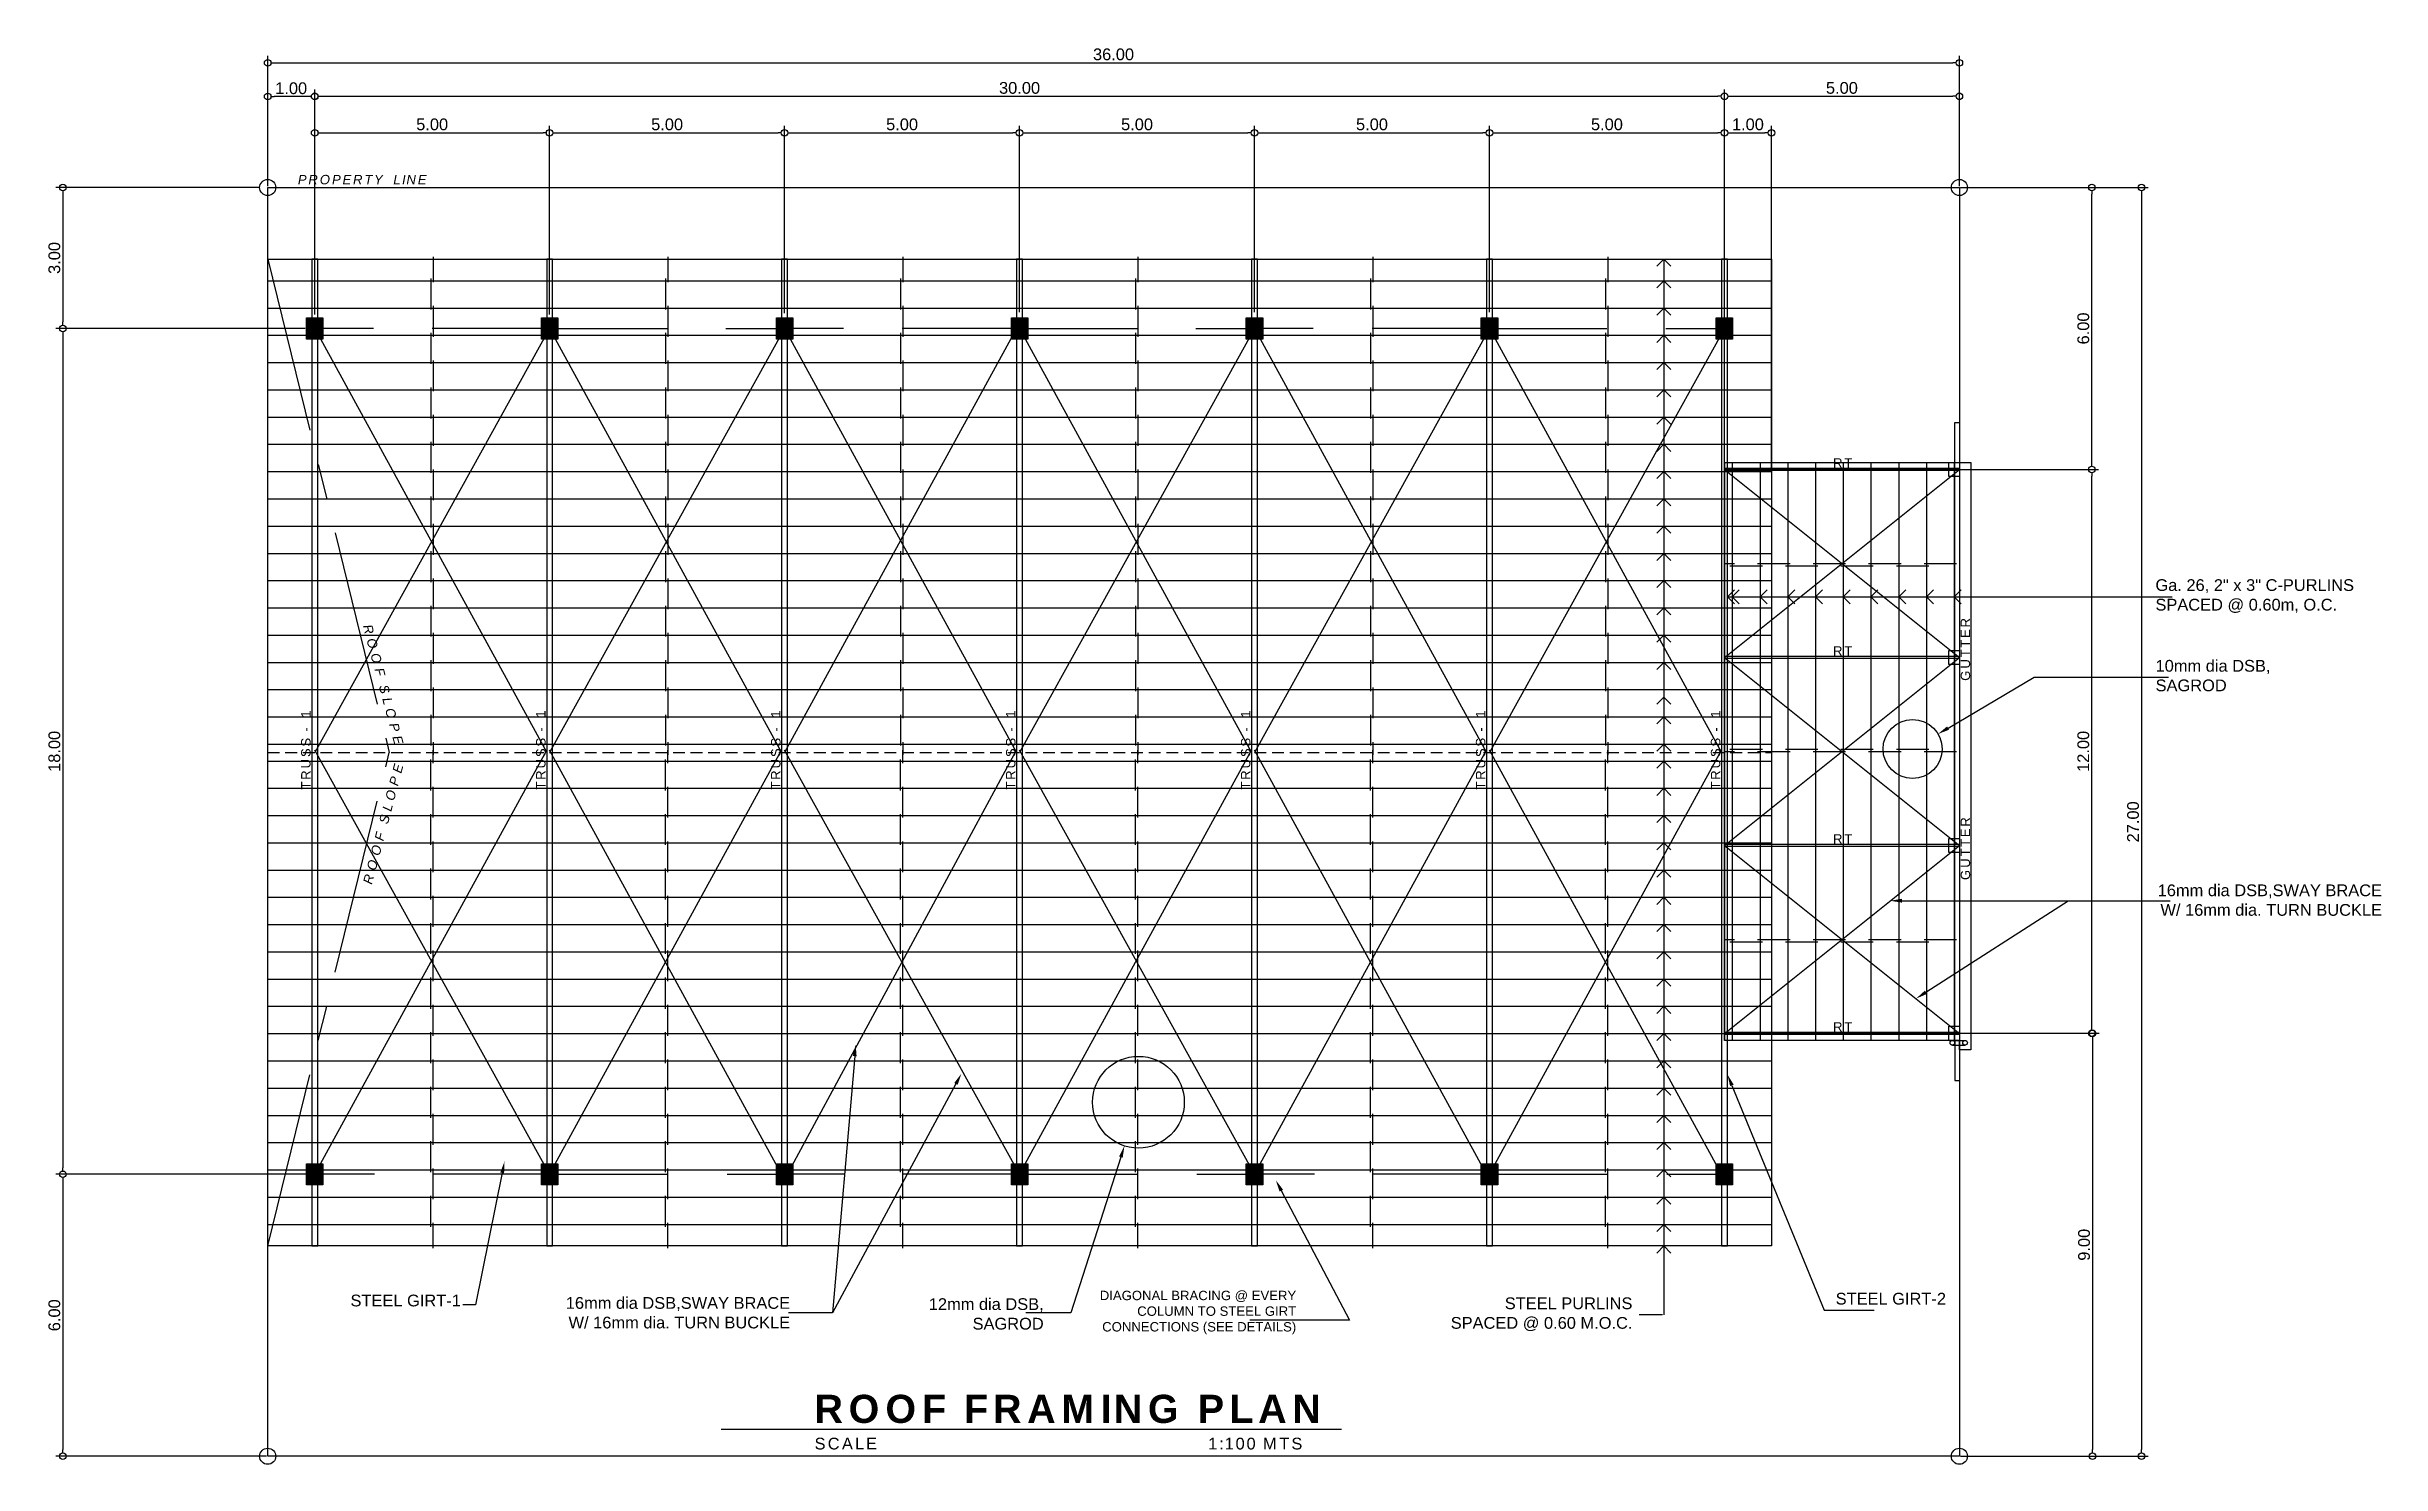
# Model space of a CAD drawing. Header units: inches. Extents: x -1369 to 1198, y -366 to 1398.
# Drawn here: x -35.86 to 13.83, y 135.4 to 165.57 of the extents above; entities that cross this region are included whole.
import ezdxf
from ezdxf import colors
from ezdxf.entities.mleader import LeaderData, LeaderLine
from ezdxf.math import Vec2, Vec3

# ---------------------------------------------------------------- set-up
doc = ezdxf.new("R2010")
doc.units = ezdxf.units.IN
doc.header["$MEASUREMENT"] = 0
doc.linetypes.add('CENTER', pattern=[2, 1.25, -0.25, 0.25, -0.25])
doc.linetypes.add('HIDDEN', pattern=[0.375, 0.25, -0.125])
for name, color, linetype in [('cent', 3, 'Continuous'), ('COLM2', 7, 'Continuous'), ('dim', 8, 'Continuous'), ('LABEL 2', 251, 'Continuous'), ('rf', 1, 'HIDDEN'), ('txt', 7, 'Continuous')]:
    doc.layers.add(name, color=color, linetype=linetype)
doc.styles.get("Standard").update_dxf_attribs({"font": 'arial.ttf'})
doc.dimstyles.get("Standard").update_dxf_attribs({"dimtxt": 0.25, "dimasz": 0.14, "dimexe": 0.145, "dimexo": 0.025, "dimgap": 0.05, "dimtad": 1, "dimzin": 0, "dimdsep": 46, "dimtxsty": 'Standard', "dimblk": 'DOTBLANK', "dimcen": 0.09, "dimclrd": 256, "dimclre": 256, "dimaunit": 1, "dimadec": 5, "dimazin": 0, "dimtfac": 1, "dimtix": 1, "dimtofl": 0, "dimtmove": 0, "dimatfit": 3, "dimfxl": 0, "dimtolj": 1, "dimtzin": 0, "dimlwd": -1, "dimlwe": -1, "dimarcsym": 0})

msp = doc.modelspace()

# ---------------------------------------------------------------- texts
at = {"char_height": 0.25}
for s, insert, width, attachment_point in [('\\pxql;Ga. 26, 2" x 3" C-PURLINS\\PSPACED @ 0.60m, O.C.', (14.0662, 154.2368), 5.046709, 3), ('STEEL GIRT-1', (-27.0427, 139.012), 5.046709, 3), ('STEEL PURLINS \\PSPACED @ 0.60 M.O.C.', (-2.1105, 138.9526), 5.046709, 3), ('STEEL GIRT-2', (4.5625, 139.0513), 2.524256, 3), ('{\\T1.2;SCALE}', (-19.5144, 135.9671), 2.789052, 1), ('{\\T1.2;1:100 MTS}', (-11.1385, 135.9671), 4.208436, 1)]:
    msp.add_mtext(s, dxfattribs=dict(at, insert=insert, width=width, attachment_point=attachment_point))
for s, width, gutter_width, insert, char_height, attachment_point in [('\\pxql;10mm dia DSB,\\PSAGROD', 5.046709, 12.5, (14.0693, 152.5191), 0.25, 3), ('\\pxqr;16mm dia DSB,SWAY BRACE W/ 16mm dia. TURN BUCKLE', 5.046709, 12.5, (13.841, 147.7413), 0.25, 3), ('\\pxqr;16mm dia DSB,SWAY BRACE W/ 16mm dia. TURN BUCKLE', 5.046709, 12.5, (-20.0353, 138.9601), 0.25, 3), ('12mm dia DSB,\\PSAGROD', 5.046709, 12.5, (-14.6391, 138.9354), 0.25, 3), ('{\\fArial|b1|i0|c0|p34;\\T1.2;ROOF FRAMING PLAN}', 13.342836, 1, (-19.5161, 136.8812), 0.6, 1)]:
    msp.add_mtext_dynamic_manual_height_columns(s, width=width, gutter_width=gutter_width, heights=[0], dxfattribs=dict(insert=insert, char_height=char_height, attachment_point=attachment_point))
at = {"layer": 'Defpoints', "insert": (-13.7643, 139.0944), "char_height": 0.2, "width": 4.498814, "attachment_point": 1}
msp.add_mtext('\\pxqr;DIAGONAL BRACING @ EVERY COLUMN TO STEEL GIRT CONNECTIONS (SEE DETAILS)', dxfattribs=at)
at = {"layer": 'LABEL 2', "color": 7, "char_height": 0.2, "attachment_point": 7}
for insert in [(2.159, 156.6091), (2.159, 152.6091), (2.159, 148.6091), (2.159, 144.6091)]:
    msp.add_mtext_dynamic_manual_height_columns('{\\T1.2;RT}', width=0.2, gutter_width=12.5, heights=[0], dxfattribs=dict(at, insert=insert))
at = {"layer": 'LABEL 2', "color": 7, "char_height": 0.2}
for s, width, insert, attachment_point, rotation in [('{\\fArial|b0|i1|c0|p34;\\T1.5;ROOF SLOPE}', 2.578287, (-28.9368, 153.2955), 1, 284.89435), ('{\\T1.2;GUTTER}', 0.2, (5.0782, 152.0738), 7, 90), ('{\\T1.2;TRUSS -  1 }', 1.927816, (-30.2381, 149.7623), 7, 90), ('{\\T1.2;TRUSS -  1 }', 1.927816, (-25.2381, 149.7623), 7, 90), ('{\\T1.2;TRUSS -  1 }', 1.927816, (-20.2381, 149.7623), 7, 90), ('{\\T1.2;TRUSS -  1 }', 1.927816, (-15.2381, 149.7623), 7, 90), ('{\\T1.2;TRUSS -  1 }', 1.927816, (-10.2381, 149.7623), 7, 90), ('{\\T1.2;TRUSS -  1 }', 1.927816, (-5.2381, 149.7623), 7, 90), ('{\\T1.2;TRUSS -  1 }', 1.927816, (-0.2381, 149.7623), 7, 90), ('{\\fArial|b0|i1|c0|p34;\\T1.5;ROOF SLOPE}', 2.578287, (-28.932, 147.7295), 7, 75.2042), ('{\\T1.2;GUTTER}', 0.2, (5.0782, 147.8343), 7, 90)]:
    msp.add_mtext_dynamic_manual_height_columns(s, width=width, gutter_width=12.5, heights=[0], dxfattribs=dict(at, insert=insert, attachment_point=attachment_point, rotation=rotation))
at = {"layer": 'txt', "insert": (-30.5106, 162.8408), "char_height": 0.2, "width": 4.498814, "attachment_point": 1}
msp.add_mtext('{\\fArial|b0|i1|c0|p34;\\T1.2;PROPERTY  LINE}', dxfattribs=at)

# ---------------------------------------------------------------- blocks, each defined once
blk = doc.blocks.new('_DotBlank')
at = {"color": 0, "linetype": 'ByBlock', "lineweight": -2}
blk.add_line((-0.5, 0), (-1, 0), dxfattribs=at)
blk.add_circle((0, 0), 0.5, dxfattribs=at)
blk = doc.blocks.new('*D317')
at = {"layer": 'Defpoints', "color": 0, "transparency": 16777216}
for p in [(4.847, 165.228), (-31.153, 162.573), (4.847, 162.573)]:
    blk.add_point(p, dxfattribs=at)
at = {"layer": 'dim', "transparency": 16777216}
for p, q in [((-31.153, 162.598), (-31.153, 165.373)), ((-31.013, 165.228), (4.707, 165.228)), ((4.847, 162.598), (4.847, 165.373))]:
    blk.add_line(p, q, dxfattribs=at)
at = {"layer": 'dim', "transparency": 16777216, "xscale": 0.14, "yscale": 0.14, "zscale": 0.14, "rotation": 180}
blk.add_blockref('_DotBlank', (-31.153, 165.228), dxfattribs=at)
at = {"layer": 'dim', "transparency": 16777216, "xscale": 0.14, "yscale": 0.14, "zscale": 0.14}
blk.add_blockref('_DotBlank', (4.847, 165.228), dxfattribs=at)
at = {"layer": 'dim', "color": 0, "transparency": 16777216, "insert": (-13.153, 165.405), "char_height": 0.25, "attachment_point": 5}
blk.add_mtext('\\A1;36.00', dxfattribs=at)
blk = doc.blocks.new('*D304')
at = {"layer": 'Defpoints', "color": 0, "transparency": 16777216}
for p in [(4.847, 162.573), (4.847, 135.573), (8.722, 135.573)]:
    blk.add_point(p, dxfattribs=at)
at = {"layer": 'dim', "transparency": 16777216}
for p, q in [((4.872, 162.573), (8.867, 162.573)), ((8.722, 162.433), (8.722, 135.713)), ((4.872, 135.573), (8.867, 135.573))]:
    blk.add_line(p, q, dxfattribs=at)
at = {"layer": 'dim', "transparency": 16777216, "xscale": 0.14, "yscale": 0.14, "zscale": 0.14}
for p, rotation in [((8.722, 162.573), 90), ((8.722, 135.573), 270)]:
    blk.add_blockref('_DotBlank', p, dxfattribs=dict(at, rotation=rotation))
at = {"layer": 'dim', "color": 0, "transparency": 16777216, "insert": (8.544, 149.073), "char_height": 0.25, "attachment_point": 5, "rotation": 90}
blk.add_mtext('\\A1;27.00', dxfattribs=at)
blk = doc.blocks.new('*D315')
at = {"layer": 'Defpoints', "color": 0, "transparency": 16777216}
for p in [(-30.328, 159.573), (-35.514, 141.573), (-30.828, 141.573)]:
    blk.add_point(p, dxfattribs=at)
at = {"layer": 'dim', "transparency": 16777216}
for p, q in [((-30.353, 159.573), (-35.659, 159.573)), ((-35.514, 159.433), (-35.514, 141.713)), ((-30.853, 141.573), (-35.659, 141.573))]:
    blk.add_line(p, q, dxfattribs=at)
at = {"layer": 'dim', "transparency": 16777216, "xscale": 0.14, "yscale": 0.14, "zscale": 0.14}
for p, rotation in [((-35.514, 159.573), 90), ((-35.514, 141.573), 270)]:
    blk.add_blockref('_DotBlank', p, dxfattribs=dict(at, rotation=rotation))
at = {"layer": 'dim', "color": 0, "transparency": 16777216, "insert": (-35.692, 150.573), "char_height": 0.25, "attachment_point": 5, "rotation": 90}
blk.add_mtext('\\A1;18.00', dxfattribs=at)
blk = doc.blocks.new('*D316')
at = {"layer": 'Defpoints', "color": 0, "transparency": 16777216}
for p in [(-31.153, 164.507), (-31.153, 162.573), (-30.153, 159.848)]:
    blk.add_point(p, dxfattribs=at)
at = {"layer": 'dim', "transparency": 16777216}
for p, q in [((-31.153, 162.598), (-31.153, 164.652)), ((-30.293, 164.507), (-31.013, 164.507)), ((-30.153, 159.873), (-30.153, 164.652))]:
    blk.add_line(p, q, dxfattribs=at)
at = {"layer": 'dim', "transparency": 16777216, "xscale": 0.14, "yscale": 0.14, "zscale": 0.14, "rotation": 180}
blk.add_blockref('_DotBlank', (-31.153, 164.507), dxfattribs=at)
at = {"layer": 'dim', "transparency": 16777216, "xscale": 0.14, "yscale": 0.14, "zscale": 0.14}
blk.add_blockref('_DotBlank', (-30.153, 164.507), dxfattribs=at)
at = {"layer": 'dim', "color": 0, "transparency": 16777216, "insert": (-30.653, 164.684), "char_height": 0.25, "attachment_point": 5}
blk.add_mtext('\\A1;1.00', dxfattribs=at)
blk = doc.blocks.new('*D302')
at = {"layer": 'Defpoints', "color": 0, "transparency": 16777216}
for p in [(-30.191, 141.573), (-35.514, 135.573), (-31.153, 135.573)]:
    blk.add_point(p, dxfattribs=at)
at = {"layer": 'dim', "transparency": 16777216}
for p, q in [((-30.216, 141.573), (-35.659, 141.573)), ((-35.514, 141.433), (-35.514, 135.713)), ((-31.178, 135.573), (-35.659, 135.573))]:
    blk.add_line(p, q, dxfattribs=at)
at = {"layer": 'dim', "transparency": 16777216, "xscale": 0.14, "yscale": 0.14, "zscale": 0.14}
for p, rotation in [((-35.514, 141.573), 90), ((-35.514, 135.573), 270)]:
    blk.add_blockref('_DotBlank', p, dxfattribs=dict(at, rotation=rotation))
at = {"layer": 'dim', "color": 0, "transparency": 16777216, "insert": (-35.692, 138.573), "char_height": 0.25, "attachment_point": 5, "rotation": 90}
blk.add_mtext('\\A1;6.00', dxfattribs=at)
blk = doc.blocks.new('*D303')
at = {"layer": 'Defpoints', "color": 0, "transparency": 16777216}
for p in [(-31.324, 162.573), (-35.514, 159.573), (-31.324, 159.573)]:
    blk.add_point(p, dxfattribs=at)
at = {"layer": 'dim', "transparency": 16777216}
for p, q in [((-31.349, 162.573), (-35.659, 162.573)), ((-35.514, 162.433), (-35.514, 159.713)), ((-31.349, 159.573), (-35.659, 159.573))]:
    blk.add_line(p, q, dxfattribs=at)
at = {"layer": 'dim', "transparency": 16777216, "xscale": 0.14, "yscale": 0.14, "zscale": 0.14}
for p, rotation in [((-35.514, 162.573), 90), ((-35.514, 159.573), 270)]:
    blk.add_blockref('_DotBlank', p, dxfattribs=dict(at, rotation=rotation))
at = {"layer": 'dim', "color": 0, "transparency": 16777216, "insert": (-35.692, 161.073), "char_height": 0.25, "attachment_point": 5, "rotation": 90}
blk.add_mtext('\\A1;3.00', dxfattribs=at)
blk = doc.blocks.new('*D305')
at = {"layer": 'Defpoints', "color": 0, "transparency": 16777216}
for p in [(-0.153, 164.513), (-30.153, 162.573), (-0.153, 162.573)]:
    blk.add_point(p, dxfattribs=at)
at = {"layer": 'dim', "transparency": 16777216}
for p, q in [((-30.153, 162.598), (-30.153, 164.658)), ((-30.013, 164.513), (-0.293, 164.513)), ((-0.153, 162.598), (-0.153, 164.658))]:
    blk.add_line(p, q, dxfattribs=at)
at = {"layer": 'dim', "transparency": 16777216, "xscale": 0.14, "yscale": 0.14, "zscale": 0.14, "rotation": 180}
blk.add_blockref('_DotBlank', (-30.153, 164.513), dxfattribs=at)
at = {"layer": 'dim', "transparency": 16777216, "xscale": 0.14, "yscale": 0.14, "zscale": 0.14}
blk.add_blockref('_DotBlank', (-0.153, 164.513), dxfattribs=at)
at = {"layer": 'dim', "color": 0, "transparency": 16777216, "insert": (-15.153, 164.691), "char_height": 0.25, "attachment_point": 5}
blk.add_mtext('\\A1;30.00', dxfattribs=at)
blk = doc.blocks.new('*D306')
at = {"layer": 'Defpoints', "color": 0, "transparency": 16777216}
for p in [(4.847, 164.513), (4.847, 162.573), (-0.153, 156.573)]:
    blk.add_point(p, dxfattribs=at)
at = {"layer": 'dim', "transparency": 16777216}
for p, q in [((-0.153, 156.598), (-0.153, 164.658)), ((-0.013, 164.513), (4.707, 164.513)), ((4.847, 162.598), (4.847, 164.658))]:
    blk.add_line(p, q, dxfattribs=at)
at = {"layer": 'dim', "transparency": 16777216, "xscale": 0.14, "yscale": 0.14, "zscale": 0.14, "rotation": 180}
blk.add_blockref('_DotBlank', (-0.153, 164.513), dxfattribs=at)
at = {"layer": 'dim', "transparency": 16777216, "xscale": 0.14, "yscale": 0.14, "zscale": 0.14}
blk.add_blockref('_DotBlank', (4.847, 164.513), dxfattribs=at)
at = {"layer": 'dim', "color": 0, "transparency": 16777216, "insert": (2.347, 164.691), "char_height": 0.25, "attachment_point": 5}
blk.add_mtext('\\A1;5.00', dxfattribs=at)
blk = doc.blocks.new('*D318')
at = {"layer": 'Defpoints', "color": 0, "transparency": 16777216}
for p in [(-25.153, 163.737), (-30.153, 162.573), (-25.153, 159.848)]:
    blk.add_point(p, dxfattribs=at)
at = {"layer": 'dim', "transparency": 16777216}
for p, q in [((-30.153, 162.598), (-30.153, 163.882)), ((-30.013, 163.737), (-25.293, 163.737)), ((-25.153, 159.873), (-25.153, 163.882))]:
    blk.add_line(p, q, dxfattribs=at)
at = {"layer": 'dim', "transparency": 16777216, "xscale": 0.14, "yscale": 0.14, "zscale": 0.14, "rotation": 180}
blk.add_blockref('_DotBlank', (-30.153, 163.737), dxfattribs=at)
at = {"layer": 'dim', "transparency": 16777216, "xscale": 0.14, "yscale": 0.14, "zscale": 0.14}
blk.add_blockref('_DotBlank', (-25.153, 163.737), dxfattribs=at)
at = {"layer": 'dim', "color": 0, "transparency": 16777216, "insert": (-27.653, 163.915), "char_height": 0.25, "attachment_point": 5}
blk.add_mtext('\\A1;5.00', dxfattribs=at)
blk = doc.blocks.new('*D307')
at = {"layer": 'Defpoints', "color": 0, "transparency": 16777216}
for p in [(-20.153, 163.737), (-25.153, 159.873), (-20.153, 159.873)]:
    blk.add_point(p, dxfattribs=at)
at = {"layer": 'dim', "transparency": 16777216}
for p, q in [((-25.153, 159.898), (-25.153, 163.882)), ((-25.013, 163.737), (-20.293, 163.737)), ((-20.153, 159.898), (-20.153, 163.882))]:
    blk.add_line(p, q, dxfattribs=at)
at = {"layer": 'dim', "transparency": 16777216, "xscale": 0.14, "yscale": 0.14, "zscale": 0.14, "rotation": 180}
blk.add_blockref('_DotBlank', (-25.153, 163.737), dxfattribs=at)
at = {"layer": 'dim', "transparency": 16777216, "xscale": 0.14, "yscale": 0.14, "zscale": 0.14}
blk.add_blockref('_DotBlank', (-20.153, 163.737), dxfattribs=at)
at = {"layer": 'dim', "color": 0, "transparency": 16777216, "insert": (-22.653, 163.915), "char_height": 0.25, "attachment_point": 5}
blk.add_mtext('\\A1;5.00', dxfattribs=at)
blk = doc.blocks.new('*D308')
at = {"layer": 'Defpoints', "color": 0, "transparency": 16777216}
for p in [(-15.153, 163.737), (-20.153, 159.898), (-15.153, 159.898)]:
    blk.add_point(p, dxfattribs=at)
at = {"layer": 'dim', "transparency": 16777216}
for p, q in [((-20.153, 159.923), (-20.153, 163.882)), ((-20.013, 163.737), (-15.293, 163.737)), ((-15.153, 159.923), (-15.153, 163.882))]:
    blk.add_line(p, q, dxfattribs=at)
at = {"layer": 'dim', "transparency": 16777216, "xscale": 0.14, "yscale": 0.14, "zscale": 0.14, "rotation": 180}
blk.add_blockref('_DotBlank', (-20.153, 163.737), dxfattribs=at)
at = {"layer": 'dim', "transparency": 16777216, "xscale": 0.14, "yscale": 0.14, "zscale": 0.14}
blk.add_blockref('_DotBlank', (-15.153, 163.737), dxfattribs=at)
at = {"layer": 'dim', "color": 0, "transparency": 16777216, "insert": (-17.653, 163.915), "char_height": 0.25, "attachment_point": 5}
blk.add_mtext('\\A1;5.00', dxfattribs=at)
blk = doc.blocks.new('*D309')
at = {"layer": 'Defpoints', "color": 0, "transparency": 16777216}
for p in [(-10.153, 163.737), (-15.153, 159.898), (-10.153, 159.898)]:
    blk.add_point(p, dxfattribs=at)
at = {"layer": 'dim', "transparency": 16777216}
for p, q in [((-15.153, 159.923), (-15.153, 163.882)), ((-15.013, 163.737), (-10.293, 163.737)), ((-10.153, 159.923), (-10.153, 163.882))]:
    blk.add_line(p, q, dxfattribs=at)
at = {"layer": 'dim', "transparency": 16777216, "xscale": 0.14, "yscale": 0.14, "zscale": 0.14, "rotation": 180}
blk.add_blockref('_DotBlank', (-15.153, 163.737), dxfattribs=at)
at = {"layer": 'dim', "transparency": 16777216, "xscale": 0.14, "yscale": 0.14, "zscale": 0.14}
blk.add_blockref('_DotBlank', (-10.153, 163.737), dxfattribs=at)
at = {"layer": 'dim', "color": 0, "transparency": 16777216, "insert": (-12.653, 163.915), "char_height": 0.25, "attachment_point": 5}
blk.add_mtext('\\A1;5.00', dxfattribs=at)
blk = doc.blocks.new('*D310')
at = {"layer": 'Defpoints', "color": 0, "transparency": 16777216}
for p in [(-5.153, 163.737), (-10.153, 159.898), (-5.153, 159.898)]:
    blk.add_point(p, dxfattribs=at)
at = {"layer": 'dim', "transparency": 16777216}
for p, q in [((-10.153, 159.923), (-10.153, 163.882)), ((-10.013, 163.737), (-5.293, 163.737)), ((-5.153, 159.923), (-5.153, 163.882))]:
    blk.add_line(p, q, dxfattribs=at)
at = {"layer": 'dim', "transparency": 16777216, "xscale": 0.14, "yscale": 0.14, "zscale": 0.14, "rotation": 180}
blk.add_blockref('_DotBlank', (-10.153, 163.737), dxfattribs=at)
at = {"layer": 'dim', "transparency": 16777216, "xscale": 0.14, "yscale": 0.14, "zscale": 0.14}
blk.add_blockref('_DotBlank', (-5.153, 163.737), dxfattribs=at)
at = {"layer": 'dim', "color": 0, "transparency": 16777216, "insert": (-7.653, 163.915), "char_height": 0.25, "attachment_point": 5}
blk.add_mtext('\\A1;5.00', dxfattribs=at)
blk = doc.blocks.new('*D311')
at = {"layer": 'Defpoints', "color": 0, "transparency": 16777216}
for p in [(-0.153, 163.737), (-5.153, 159.898), (-0.153, 159.898)]:
    blk.add_point(p, dxfattribs=at)
at = {"layer": 'dim', "transparency": 16777216}
for p, q in [((-5.153, 159.923), (-5.153, 163.882)), ((-5.013, 163.737), (-0.293, 163.737)), ((-0.153, 159.923), (-0.153, 163.882))]:
    blk.add_line(p, q, dxfattribs=at)
at = {"layer": 'dim', "transparency": 16777216, "xscale": 0.14, "yscale": 0.14, "zscale": 0.14, "rotation": 180}
blk.add_blockref('_DotBlank', (-5.153, 163.737), dxfattribs=at)
at = {"layer": 'dim', "transparency": 16777216, "xscale": 0.14, "yscale": 0.14, "zscale": 0.14}
blk.add_blockref('_DotBlank', (-0.153, 163.737), dxfattribs=at)
at = {"layer": 'dim', "color": 0, "transparency": 16777216, "insert": (-2.653, 163.915), "char_height": 0.25, "attachment_point": 5}
blk.add_mtext('\\A1;5.00', dxfattribs=at)
blk = doc.blocks.new('*D312')
at = {"layer": 'Defpoints', "color": 0, "transparency": 16777216}
for p in [(4.847, 144.573), (4.847, 135.573), (7.679, 135.573)]:
    blk.add_point(p, dxfattribs=at)
at = {"layer": 'dim', "transparency": 16777216}
for p, q in [((4.872, 144.573), (7.824, 144.573)), ((7.679, 144.433), (7.679, 135.713)), ((4.872, 135.573), (7.824, 135.573))]:
    blk.add_line(p, q, dxfattribs=at)
at = {"layer": 'dim', "transparency": 16777216, "xscale": 0.14, "yscale": 0.14, "zscale": 0.14}
for p, rotation in [((7.679, 144.573), 90), ((7.679, 135.573), 270)]:
    blk.add_blockref('_DotBlank', p, dxfattribs=dict(at, rotation=rotation))
at = {"layer": 'dim', "color": 0, "transparency": 16777216, "insert": (7.501, 140.073), "char_height": 0.25, "attachment_point": 5, "rotation": 90}
blk.add_mtext('\\A1;9.00', dxfattribs=at)
blk = doc.blocks.new('*D319')
at = {"layer": 'Defpoints', "color": 0, "transparency": 16777216}
for p in [(4.847, 156.573), (7.663, 156.573), (4.847, 144.573)]:
    blk.add_point(p, dxfattribs=at)
at = {"layer": 'dim', "transparency": 16777216}
for p, q in [((4.872, 156.573), (7.808, 156.573)), ((7.663, 144.713), (7.663, 156.433)), ((4.872, 144.573), (7.808, 144.573))]:
    blk.add_line(p, q, dxfattribs=at)
at = {"layer": 'dim', "transparency": 16777216, "xscale": 0.14, "yscale": 0.14, "zscale": 0.14}
for p, rotation in [((7.663, 156.573), 90), ((7.663, 144.573), 270)]:
    blk.add_blockref('_DotBlank', p, dxfattribs=dict(at, rotation=rotation))
at = {"layer": 'dim', "color": 0, "transparency": 16777216, "insert": (7.485, 150.573), "char_height": 0.25, "attachment_point": 5, "rotation": 90}
blk.add_mtext('\\A1;12.00', dxfattribs=at)
blk = doc.blocks.new('*D313')
at = {"layer": 'Defpoints', "color": 0, "transparency": 16777216}
for p in [(4.847, 162.573), (7.663, 162.573), (4.847, 156.573)]:
    blk.add_point(p, dxfattribs=at)
at = {"layer": 'dim', "transparency": 16777216}
for p, q in [((4.872, 162.573), (7.808, 162.573)), ((7.663, 156.713), (7.663, 162.433)), ((4.872, 156.573), (7.808, 156.573))]:
    blk.add_line(p, q, dxfattribs=at)
at = {"layer": 'dim', "transparency": 16777216, "xscale": 0.14, "yscale": 0.14, "zscale": 0.14}
for p, rotation in [((7.663, 162.573), 90), ((7.663, 156.573), 270)]:
    blk.add_blockref('_DotBlank', p, dxfattribs=dict(at, rotation=rotation))
at = {"layer": 'dim', "color": 0, "transparency": 16777216, "insert": (7.485, 159.573), "char_height": 0.25, "attachment_point": 5, "rotation": 90}
blk.add_mtext('\\A1;6.00', dxfattribs=at)
blk = doc.blocks.new('*D314')
at = {"layer": 'Defpoints', "color": 0, "transparency": 16777216}
for p in [(0.847, 163.737), (-0.153, 162.598), (0.847, 156.573)]:
    blk.add_point(p, dxfattribs=at)
at = {"layer": 'dim', "transparency": 16777216}
for p, q in [((-0.153, 162.623), (-0.153, 163.882)), ((-0.013, 163.737), (0.707, 163.737)), ((0.847, 156.598), (0.847, 163.882))]:
    blk.add_line(p, q, dxfattribs=at)
at = {"layer": 'dim', "transparency": 16777216, "xscale": 0.14, "yscale": 0.14, "zscale": 0.14, "rotation": 180}
blk.add_blockref('_DotBlank', (-0.153, 163.737), dxfattribs=at)
at = {"layer": 'dim', "transparency": 16777216, "xscale": 0.14, "yscale": 0.14, "zscale": 0.14}
blk.add_blockref('_DotBlank', (0.847, 163.737), dxfattribs=at)
at = {"layer": 'dim', "color": 0, "transparency": 16777216, "insert": (0.347, 163.915), "char_height": 0.25, "attachment_point": 5}
blk.add_mtext('\\A1;1.00', dxfattribs=at)
blk = doc.blocks.new('_Open90')
at = {"color": 0, "linetype": 'ByBlock', "lineweight": -2}
for p, q in [((0, 0), (-1, 0)), ((-0.5, 0.5), (0, 0)), ((0, 0), (-0.5, -0.5))]:
    blk.add_line(p, q, dxfattribs=at)

# ---------------------------------------------------------------- dimensions: what is measured, and where the dimension line sits
at = {"layer": 'dim', "color": 0}
for base, p1, p2, picture, middle in [((4.8474, 165.2276), (-31.1526, 162.5725), (4.8474, 162.5725), '*D317', (-13.1526, 165.4053)), ((-31.1526, 164.5067), (-30.1525, 159.8475), (-31.1526, 162.5725), '*D316', (-30.6526, 164.6844)), ((-0.1526, 164.513), (-30.1525, 162.5725), (-0.1526, 162.5725), '*D305', (-15.1526, 164.6908)), ((4.8474, 164.513), (-0.1526, 156.5725), (4.8474, 162.5725), '*D306', (2.3474, 164.6907)), ((-25.1526, 163.7374), (-30.1525, 162.5725), (-25.1526, 159.8475), '*D318', (-27.6526, 163.915)), ((-20.1526, 163.7374), (-25.1526, 159.8725), (-20.1526, 159.8725), '*D307', (-22.6526, 163.915)), ((-15.1526, 163.7374), (-20.1526, 159.8975), (-15.1526, 159.8975), '*D308', (-17.6526, 163.915)), ((-10.1526, 163.7374), (-15.1526, 159.8975), (-10.1526, 159.8975), '*D309', (-12.6526, 163.915)), ((-5.1526, 163.7374), (-10.1526, 159.8975), (-5.1526, 159.8975), '*D310', (-7.6526, 163.915)), ((-0.1526, 163.7374), (-5.1526, 159.8975), (-0.1526, 159.8975), '*D311', (-2.6526, 163.915)), ((0.8474, 163.7374), (-0.1526, 162.5975), (0.8474, 156.5725), '*D314', (0.3474, 163.915))]:
    dim = msp.add_linear_dim(base=base, p1=p1, p2=p2, dimstyle='Standard', dxfattribs=at)
    dim.commit()
    dim.dimension.update_dxf_attribs({"geometry": picture, "text_midpoint": middle})
for base, p1, p2, picture, middle in [((-35.5141, 159.5725), (-31.3239, 162.5725), (-31.3239, 159.5725), '*D303', (-35.6919, 161.0725)), ((8.7217, 135.5725), (4.8474, 162.5725), (4.8474, 135.5725), '*D304', (8.5441, 149.0725)), ((7.6629, 162.5725), (4.8474, 156.5725), (4.8474, 162.5725), '*D313', (7.4853, 159.5725)), ((-35.5141, 141.5725), (-30.3275, 159.5725), (-30.8275, 141.5725), '*D315', (-35.6918, 150.5725)), ((7.6629, 156.5725), (4.8474, 144.5725), (4.8474, 156.5725), '*D319', (7.4853, 150.5725)), ((7.679, 135.5725), (4.8474, 144.5725), (4.8474, 135.5725), '*D312', (7.5014, 140.0725)), ((-35.5141, 135.5725), (-30.1914, 141.5732), (-31.1526, 135.5725), '*D302', (-35.6918, 138.5729))]:
    dim = msp.add_linear_dim(base=base, p1=p1, p2=p2, angle=90, dimstyle='Standard', dxfattribs=at)
    dim.commit()
    dim.dimension.update_dxf_attribs({"geometry": picture, "text_midpoint": middle})

# ---------------------------------------------------------------- hatches: boundary and pattern name
h = msp.add_hatch(color=3)
h.dxf.hatch_style = 1
h.paths.add_polyline_path([(-30.3275, 159.7974), (-29.9775, 159.7974), (-29.9775, 159.3474), (-30.3275, 159.3474)])
h = msp.add_hatch(color=3)
h.dxf.hatch_style = 1
h.paths.add_polyline_path([(-25.3275, 159.7974), (-24.9775, 159.7974), (-24.9775, 159.3474), (-25.3275, 159.3474)])
h = msp.add_hatch(color=3)
h.dxf.hatch_style = 1
h.paths.add_polyline_path([(-20.3275, 159.7974), (-19.9775, 159.7974), (-19.9775, 159.3474), (-20.3275, 159.3474)])
h = msp.add_hatch(color=3)
h.dxf.hatch_style = 1
h.paths.add_polyline_path([(-15.3275, 159.7974), (-14.9775, 159.7974), (-14.9775, 159.3474), (-15.3275, 159.3474)])
h = msp.add_hatch(color=3)
h.dxf.hatch_style = 1
h.paths.add_polyline_path([(-10.3275, 159.7974), (-9.9775, 159.7974), (-9.9775, 159.3474), (-10.3275, 159.3474)])
h = msp.add_hatch(color=3)
h.dxf.hatch_style = 1
h.paths.add_polyline_path([(-5.3275, 159.7974), (-4.9775, 159.7974), (-4.9775, 159.3474), (-5.3275, 159.3474)])
h = msp.add_hatch(color=3)
h.dxf.hatch_style = 1
h.paths.add_polyline_path([(-0.3275, 159.7974), (0.0225, 159.7974), (0.0225, 159.3474), (-0.3275, 159.3474)])
h = msp.add_hatch(color=3)
h.dxf.hatch_style = 1
h.paths.add_polyline_path([(-30.3275, 141.7975), (-29.9775, 141.7975), (-29.9775, 141.3475), (-30.3275, 141.3475)])
h = msp.add_hatch(color=3)
h.dxf.hatch_style = 1
h.paths.add_polyline_path([(-25.3275, 141.7975), (-24.9775, 141.7975), (-24.9775, 141.3475), (-25.3275, 141.3475)])
h = msp.add_hatch(color=3)
h.dxf.hatch_style = 1
h.paths.add_polyline_path([(-20.3275, 141.7975), (-19.9775, 141.7975), (-19.9775, 141.3475), (-20.3275, 141.3475)])
h = msp.add_hatch(color=3)
h.dxf.hatch_style = 1
h.paths.add_polyline_path([(-15.3275, 141.7975), (-14.9775, 141.7975), (-14.9775, 141.3475), (-15.3275, 141.3475)])
h = msp.add_hatch(color=3)
h.dxf.hatch_style = 1
h.paths.add_polyline_path([(-10.3275, 141.7975), (-9.9775, 141.7975), (-9.9775, 141.3475), (-10.3275, 141.3475)])
h = msp.add_hatch(color=3)
h.dxf.hatch_style = 1
h.paths.add_polyline_path([(-5.3275, 141.7975), (-4.9775, 141.7975), (-4.9775, 141.3475), (-5.3275, 141.3475)])
h = msp.add_hatch(color=3)
h.dxf.hatch_style = 1
h.paths.add_polyline_path([(-0.3275, 141.7975), (0.0225, 141.7975), (0.0225, 141.3475), (-0.3275, 141.3475)])

# ---------------------------------------------------------------- linework, layer by layer
at = {"color": 8, "linetype": 'ByBlock', "lineweight": -2}
msp.add_line((-1.4683, 138.5794), (-1.9683, 138.5794), dxfattribs=at)
msp.add_line((-1.4683, 138.5794), (-1.9683, 138.5794), dxfattribs=at)
at = {"color": 7}
msp.add_lwpolyline([(-31.1526, 162.5725), (4.8474, 162.5725), (4.8474, 135.5725), (-31.1526, 135.5725)], close=True, dxfattribs=at)
at = {"color": 8, "linetype": 'CENTER', "ltscale": 3}
for points in [[(-31.1526, 161.0475), (-28.5656, 150.5475)], [(-31.1526, 140.0475), (-28.5656, 150.5475)]]:
    msp.add_lwpolyline(points, dxfattribs=at)
at = {"color": 1}
for points in [[(-30.216, 140.0475), (-30.089, 140.0475), (-30.089, 161.0475), (-30.216, 161.0475)], [(-25.216, 140.0475), (-25.089, 140.0475), (-25.089, 161.0475), (-25.216, 161.0475)], [(-20.216, 140.0475), (-20.089, 140.0475), (-20.089, 161.0475), (-20.216, 161.0475)], [(-15.216, 140.0475), (-15.089, 140.0475), (-15.089, 161.0475), (-15.216, 161.0475)], [(-10.216, 140.0475), (-10.089, 140.0475), (-10.089, 161.0475), (-10.216, 161.0475)], [(-5.216, 140.0475), (-5.089, 140.0475), (-5.089, 161.0475), (-5.216, 161.0475)], [(-0.216, 140.0475), (-0.089, 140.0475), (-0.089, 161.0475), (-0.216, 161.0475)]]:
    msp.add_lwpolyline(points, close=True, dxfattribs=at)
for points in [[(-27.6343, 161.0975), (-27.6343, 160.5575)], [(-22.6343, 161.0975), (-22.6343, 160.5575)], [(-17.6343, 161.0975), (-17.6343, 160.5575)], [(-12.6343, 161.0975), (-12.6343, 160.5575)], [(-7.6343, 161.0975), (-7.6343, 160.5575)], [(-2.6343, 161.0975), (-2.6343, 160.5575)], [(-27.6843, 160.6375), (-27.6843, 159.9775)], [(-22.6843, 160.6375), (-22.6843, 159.9775)], [(-17.6843, 160.6375), (-17.6843, 159.9775)], [(-12.6843, 160.6375), (-12.6843, 159.9775)], [(-7.6843, 160.6375), (-7.6843, 159.9775)], [(-2.6843, 160.6375), (-2.6843, 159.9775)], [(-27.6343, 160.0525), (-27.6343, 159.3975)], [(-22.6343, 160.0525), (-22.6343, 159.3975)], [(-17.6343, 160.0525), (-17.6343, 159.3975)], [(-12.6343, 160.0525), (-12.6343, 159.3975)], [(-7.6343, 160.0525), (-7.6343, 159.3975)], [(-2.6343, 160.0525), (-2.6343, 159.3975)], [(-27.6843, 159.4775), (-27.6843, 158.8175)], [(-22.6843, 159.4775), (-22.6843, 158.8175)], [(-17.6843, 159.4775), (-17.6843, 158.8175)], [(-12.6843, 159.4775), (-12.6843, 158.8175)], [(-7.6843, 159.4775), (-7.6843, 158.8175)], [(-2.6843, 159.4775), (-2.6843, 158.8175)], [(-27.6343, 158.8925), (-27.6343, 158.2375)], [(-22.6343, 158.8925), (-22.6343, 158.2375)], [(-17.6343, 158.8925), (-17.6343, 158.2375)], [(-12.6343, 158.8925), (-12.6343, 158.2375)], [(-7.6343, 158.8925), (-7.6343, 158.2375)], [(-2.6343, 158.8925), (-2.6343, 158.2375)], [(-27.6843, 158.3175), (-27.6843, 157.6575)], [(-22.6843, 158.3175), (-22.6843, 157.6575)], [(-17.6843, 158.3175), (-17.6843, 157.6575)], [(-12.6843, 158.3175), (-12.6843, 157.6575)], [(-7.6843, 158.3175), (-7.6843, 157.6575)], [(-2.6843, 158.3175), (-2.6843, 157.6575)], [(-27.6343, 157.7325), (-27.6343, 157.0775)], [(-22.6343, 157.7325), (-22.6343, 157.0775)], [(-17.6343, 157.7325), (-17.6343, 157.0775)], [(-12.6343, 157.7325), (-12.6343, 157.0775)], [(-7.6343, 157.7325), (-7.6343, 157.0775)], [(-2.6343, 157.7325), (-2.6343, 157.0775)], [(4.7474, 144.4225), (4.7474, 157.5725), (4.8474, 157.5725)], [(-27.6843, 157.1575), (-27.6843, 156.4975)], [(-22.6843, 157.1575), (-22.6843, 156.4975)], [(-17.6843, 157.1575), (-17.6843, 156.4975)], [(-12.6843, 157.1575), (-12.6843, 156.4975)], [(-7.6843, 157.1575), (-7.6843, 156.4975)], [(-2.6843, 157.1575), (-2.6843, 156.4975)], [(-27.6343, 156.5725), (-27.6343, 155.9175)], [(-22.6343, 156.5725), (-22.6343, 155.9175)], [(-17.6343, 156.5725), (-17.6343, 155.9175)], [(-12.6343, 156.5725), (-12.6343, 155.9175)], [(-7.6343, 156.5725), (-7.6343, 155.9175)], [(-2.6343, 156.5725), (-2.6343, 155.9175)], [(-27.6843, 155.9975), (-27.6843, 155.3375)], [(-22.6843, 155.9975), (-22.6843, 155.3375)], [(-17.6843, 155.9975), (-17.6843, 155.3375)], [(-12.6843, 155.9975), (-12.6843, 155.3375)], [(-7.6843, 155.9975), (-7.6843, 155.3375)], [(-2.6843, 155.9975), (-2.6843, 155.3375)], [(-27.6343, 155.4125), (-27.6343, 154.7575)], [(-22.6343, 155.4125), (-22.6343, 154.7575)], [(-17.6343, 155.4125), (-17.6343, 154.7575)], [(-12.6343, 155.4125), (-12.6343, 154.7575)], [(-7.6343, 155.4125), (-7.6343, 154.7575)], [(-2.6343, 155.4125), (-2.6343, 154.7575)], [(-27.6843, 154.8325), (-27.6843, 154.1775)], [(-22.6843, 154.8325), (-22.6843, 154.1775)], [(-17.6843, 154.8325), (-17.6843, 154.1775)], [(-12.6843, 154.8325), (-12.6843, 154.1775)], [(-7.6843, 154.8325), (-7.6843, 154.1775)], [(-2.6843, 154.8325), (-2.6843, 154.1775)], [(-0.139, 154.5725), (0.0642, 154.5725)], [(-0.0358, 154.5225), (0.6544, 154.5225)], [(0.5544, 154.5725), (1.2446, 154.5725)], [(1.1446, 154.5225), (1.8349, 154.5225)], [(1.7349, 154.5725), (2.4251, 154.5725)], [(2.3251, 154.5225), (3.0153, 154.5225)], [(2.9153, 154.5725), (3.6056, 154.5725)], [(3.5056, 154.5225), (4.1958, 154.5225)], [(4.0958, 154.5725), (4.7861, 154.5725)], [(-27.6343, 154.2525), (-27.6343, 153.5975)], [(-22.6343, 154.2525), (-22.6343, 153.5975)], [(-17.6343, 154.2525), (-17.6343, 153.5975)], [(-12.6343, 154.2525), (-12.6343, 153.5975)], [(-7.6343, 154.2525), (-7.6343, 153.5975)], [(-2.6343, 154.2525), (-2.6343, 153.5975)], [(-27.6843, 153.6725), (-27.6843, 153.0175)], [(-22.6843, 153.6725), (-22.6843, 153.0175)], [(-17.6843, 153.6725), (-17.6843, 153.0175)], [(-12.6843, 153.6725), (-12.6843, 153.0175)], [(-7.6843, 153.6725), (-7.6843, 153.0175)], [(-2.6843, 153.6725), (-2.6843, 153.0175)], [(-27.6343, 153.0925), (-27.6343, 152.4375)], [(-22.6343, 153.0925), (-22.6343, 152.4375)], [(-17.6343, 153.0925), (-17.6343, 152.4375)], [(-12.6343, 153.0925), (-12.6343, 152.4375)], [(-7.6343, 153.0925), (-7.6343, 152.4375)], [(-2.6343, 153.0925), (-2.6343, 152.4375)], [(-27.6843, 152.5125), (-27.6843, 151.8575)], [(-22.6843, 152.5125), (-22.6843, 151.8575)], [(-17.6843, 152.5125), (-17.6843, 151.8575)], [(-12.6843, 152.5125), (-12.6843, 151.8575)], [(-7.6843, 152.5125), (-7.6843, 151.8575)], [(-2.6843, 152.5125), (-2.6843, 151.8575)], [(-27.6343, 151.9325), (-27.6343, 151.2775)], [(-22.6343, 151.9325), (-22.6343, 151.2775)], [(-17.6343, 151.9325), (-17.6343, 151.2775)], [(-12.6343, 151.9325), (-12.6343, 151.2775)], [(-7.6343, 151.9325), (-7.6343, 151.2775)], [(-2.6343, 151.9325), (-2.6343, 151.2775)], [(-27.6843, 151.3525), (-27.6843, 150.6975)], [(-22.6843, 151.3525), (-22.6843, 150.6975)], [(-17.6843, 151.3525), (-17.6843, 150.6975)], [(-12.6843, 151.3525), (-12.6843, 150.6975)], [(-7.6843, 151.3525), (-7.6843, 150.6975)], [(-2.6843, 151.3525), (-2.6843, 150.6975)], [(-27.6343, 150.7725), (-27.6343, 150.4975)], [(-27.6343, 150.3225), (-27.6343, 150.5975)], [(-22.6343, 150.7725), (-22.6343, 150.4975)], [(-22.6343, 150.3225), (-22.6343, 150.5975)], [(-17.6343, 150.7725), (-17.6343, 150.4975)], [(-17.6343, 150.3225), (-17.6343, 150.5975)], [(-12.6343, 150.7725), (-12.6343, 150.4975)], [(-12.6343, 150.3225), (-12.6343, 150.5975)], [(-7.6343, 150.7725), (-7.6343, 150.4975)], [(-7.6343, 150.3225), (-7.6343, 150.5975)], [(-2.6343, 150.7725), (-2.6343, 150.4975)], [(-2.6343, 150.3225), (-2.6343, 150.5975)], [(-0.139, 150.5725), (0.0642, 150.5725)], [(-0.0358, 150.6225), (0.6544, 150.6225)], [(0.5544, 150.5725), (1.2446, 150.5725)], [(1.1446, 150.6225), (1.8349, 150.6225)], [(1.7349, 150.5725), (2.4251, 150.5725)], [(2.3251, 150.6225), (3.0153, 150.6225)], [(2.9153, 150.5725), (3.6056, 150.5725)], [(3.5056, 150.6225), (4.1958, 150.6225)], [(4.0958, 150.5725), (4.7861, 150.5725)], [(-27.6843, 149.7425), (-27.6843, 150.3975)], [(-22.6843, 149.7425), (-22.6843, 150.3975)], [(-17.6843, 149.7425), (-17.6843, 150.3975)], [(-12.6843, 149.7425), (-12.6843, 150.3975)], [(-7.6843, 149.7425), (-7.6843, 150.3975)], [(-2.6843, 149.7425), (-2.6843, 150.3975)], [(-27.6343, 149.1625), (-27.6343, 149.8175)], [(-22.6343, 149.1625), (-22.6343, 149.8175)], [(-17.6343, 149.1625), (-17.6343, 149.8175)], [(-12.6343, 149.1625), (-12.6343, 149.8175)], [(-7.6343, 149.1625), (-7.6343, 149.8175)], [(-2.6343, 149.1625), (-2.6343, 149.8175)], [(-27.6843, 148.5825), (-27.6843, 149.2375)], [(-22.6843, 148.5825), (-22.6843, 149.2375)], [(-17.6843, 148.5825), (-17.6843, 149.2375)], [(-12.6843, 148.5825), (-12.6843, 149.2375)], [(-7.6843, 148.5825), (-7.6843, 149.2375)], [(-2.6843, 148.5825), (-2.6843, 149.2375)], [(-27.6343, 148.0025), (-27.6343, 148.6575)], [(-22.6343, 148.0025), (-22.6343, 148.6575)], [(-17.6343, 148.0025), (-17.6343, 148.6575)], [(-12.6343, 148.0025), (-12.6343, 148.6575)], [(-7.6343, 148.0025), (-7.6343, 148.6575)], [(-2.6343, 148.0025), (-2.6343, 148.6575)], [(-27.6843, 147.4225), (-27.6843, 148.0775)], [(-22.6843, 147.4225), (-22.6843, 148.0775)], [(-17.6843, 147.4225), (-17.6843, 148.0775)], [(-12.6843, 147.4225), (-12.6843, 148.0775)], [(-7.6843, 147.4225), (-7.6843, 148.0775)], [(-2.6843, 147.4225), (-2.6843, 148.0775)], [(-27.6343, 146.8425), (-27.6343, 147.4975)], [(-22.6343, 146.8425), (-22.6343, 147.4975)], [(-17.6343, 146.8425), (-17.6343, 147.4975)], [(-12.6343, 146.8425), (-12.6343, 147.4975)], [(-7.6343, 146.8425), (-7.6343, 147.4975)], [(-2.6343, 146.8425), (-2.6343, 147.4975)], [(-27.6843, 146.2625), (-27.6843, 146.9175)], [(-22.6843, 146.2625), (-22.6843, 146.9175)], [(-17.6843, 146.2625), (-17.6843, 146.9175)], [(-12.6843, 146.2625), (-12.6843, 146.9175)], [(-7.6843, 146.2625), (-7.6843, 146.9175)], [(-2.6843, 146.2625), (-2.6843, 146.9175)], [(-0.139, 146.5725), (0.0642, 146.5725)], [(0.5544, 146.5725), (1.2446, 146.5725)], [(1.7349, 146.5725), (2.4251, 146.5725)], [(2.9153, 146.5725), (3.6056, 146.5725)], [(4.0958, 146.5725), (4.7861, 146.5725)], [(-27.6343, 145.6825), (-27.6343, 146.3375)], [(-22.6343, 145.6825), (-22.6343, 146.3375)], [(-17.6343, 145.6825), (-17.6343, 146.3375)], [(-12.6343, 145.6825), (-12.6343, 146.3375)], [(-7.6343, 145.6825), (-7.6343, 146.3375)], [(-2.6343, 145.6825), (-2.6343, 146.3375)], [(-0.0358, 146.5225), (0.6544, 146.5225)], [(1.1446, 146.5225), (1.8349, 146.5225)], [(2.3251, 146.5225), (3.0153, 146.5225)], [(3.5056, 146.5225), (4.1958, 146.5225)], [(-27.6843, 145.0975), (-27.6843, 145.7575)], [(-22.6843, 145.0975), (-22.6843, 145.7575)], [(-17.6843, 145.0975), (-17.6843, 145.7575)], [(-12.6843, 145.0975), (-12.6843, 145.7575)], [(-7.6843, 145.0975), (-7.6843, 145.7575)], [(-2.6843, 145.0975), (-2.6843, 145.7575)], [(-27.6343, 144.5225), (-27.6343, 145.1775)], [(-22.6343, 144.5225), (-22.6343, 145.1775)], [(-17.6343, 144.5225), (-17.6343, 145.1775)], [(-12.6343, 144.5225), (-12.6343, 145.1775)], [(-7.6343, 144.5225), (-7.6343, 145.1775)], [(-2.6343, 144.5225), (-2.6343, 145.1775)], [(-27.6843, 143.9375), (-27.6843, 144.5975)], [(-22.6843, 143.9375), (-22.6843, 144.5975)], [(-17.6843, 143.9375), (-17.6843, 144.5975)], [(-12.6843, 143.9375), (-12.6843, 144.5975)], [(-7.6843, 143.9375), (-7.6843, 144.5975)], [(-2.6843, 143.9375), (-2.6843, 144.5975)], [(4.7474, 144.4225), (4.7474, 143.5725), (4.8474, 143.5725)], [(-27.6343, 143.3625), (-27.6343, 144.0175)], [(-22.6343, 143.3625), (-22.6343, 144.0175)], [(-17.6343, 143.3625), (-17.6343, 144.0175)], [(-12.6343, 143.3625), (-12.6343, 144.0175)], [(-7.6343, 143.3625), (-7.6343, 144.0175)], [(-2.6343, 143.3625), (-2.6343, 144.0175)], [(-27.6843, 142.7775), (-27.6843, 143.4375)], [(-22.6843, 142.7775), (-22.6843, 143.4375)], [(-17.6843, 142.7775), (-17.6843, 143.4375)], [(-12.6843, 142.7775), (-12.6843, 143.4375)], [(-7.6843, 142.7775), (-7.6843, 143.4375)], [(-2.6843, 142.7775), (-2.6843, 143.4375)], [(-27.6343, 142.2025), (-27.6343, 142.8575)], [(-22.6343, 142.2025), (-22.6343, 142.8575)], [(-17.6343, 142.2025), (-17.6343, 142.8575)], [(-12.6343, 142.2025), (-12.6343, 142.8575)], [(-7.6343, 142.2025), (-7.6343, 142.8575)], [(-2.6343, 142.2025), (-2.6343, 142.8575)], [(-27.6843, 141.6175), (-27.6843, 142.2775)], [(-22.6843, 141.6175), (-22.6843, 142.2775)], [(-17.6843, 141.6175), (-17.6843, 142.2775)], [(-12.6843, 141.6175), (-12.6843, 142.2775)], [(-7.6843, 141.6175), (-7.6843, 142.2775)], [(-2.6843, 141.6175), (-2.6843, 142.2775)], [(-27.6343, 141.0425), (-27.6343, 141.6975)], [(-22.6343, 141.0425), (-22.6343, 141.6975)], [(-17.6343, 141.0425), (-17.6343, 141.6975)], [(-12.6343, 141.0425), (-12.6343, 141.6975)], [(-7.6343, 141.0425), (-7.6343, 141.6975)], [(-2.6343, 141.0425), (-2.6343, 141.6975)], [(-27.6843, 140.4575), (-27.6843, 141.1175)], [(-22.6843, 140.4575), (-22.6843, 141.1175)], [(-17.6843, 140.4575), (-17.6843, 141.1175)], [(-12.6843, 140.4575), (-12.6843, 141.1175)], [(-7.6843, 140.4575), (-7.6843, 141.1175)], [(-2.6843, 140.4575), (-2.6843, 141.1175)], [(-27.6343, 139.9975), (-27.6343, 140.5375)], [(-22.6343, 139.9975), (-22.6343, 140.5375)], [(-17.6343, 139.9975), (-17.6343, 140.5375)], [(-12.6343, 139.9975), (-12.6343, 140.5375)], [(-7.6343, 139.9975), (-7.6343, 140.5375)], [(-2.6343, 139.9975), (-2.6343, 140.5375)]]:
    msp.add_lwpolyline(points)
at = {"color": 8, "linetype": 'ByBlock', "lineweight": -2}
msp.add_lwpolyline([(-1.442, 161.0475), (-1.442, 138.5794)], dxfattribs=at)
at = {"color": 1}
for points in [[(-31.1526, 160.5875), (0.8474, 160.5875)], [(-31.1526, 160.0075), (0.8474, 160.0075)], [(-31.1526, 159.4275), (0.8474, 159.4275)], [(-31.1526, 158.8475), (0.8474, 158.8475)], [(-31.1526, 158.2675), (0.8474, 158.2675)], [(-31.1526, 157.6875), (0.8474, 157.6875)], [(-31.1526, 157.1075), (0.8474, 157.1075)], [(-31.1526, 156.5275), (0.8474, 156.5275)], [(-0.1526, 156.7225), (-0.1526, 144.4225)], [(-0.1526, 156.5475), (-0.1526, 156.5975), (4.8474, 156.5975), (4.8474, 156.5475), (-0.1526, 156.5475)], [(0.0142, 156.7225), (0.0142, 144.4225)], [(0.6044, 156.7225), (0.6044, 144.4225)], [(1.1946, 156.7225), (1.1946, 144.4225)], [(1.7849, 156.7225), (1.7849, 144.4225)], [(2.3751, 156.7225), (2.3751, 144.4225)], [(2.9653, 156.7225), (2.9653, 144.4225)], [(3.5556, 156.7225), (3.5556, 144.4225)], [(4.1458, 156.7225), (4.1458, 144.4225)], [(4.7352, 156.7225), (4.7352, 144.4225)], [(4.8474, 156.7225), (4.8474, 144.4225)], [(5.0881, 156.7225), (5.0881, 144.2225), (4.8474, 144.2225), (4.8474, 144.4225)], [(-31.1526, 155.9475), (0.8474, 155.9475)], [(-31.1526, 155.3675), (0.8474, 155.3675)], [(-31.1526, 154.7875), (0.8474, 154.7875)], [(-31.1526, 154.2075), (0.8474, 154.2075)], [(-31.1526, 153.6275), (0.8474, 153.6275)], [(-31.1526, 153.0475), (0.8474, 153.0475)], [(-0.1526, 152.5475), (-0.1526, 152.5975), (4.8474, 152.5975), (4.8474, 152.5475), (-0.1526, 152.5475)], [(-31.1526, 152.4675), (0.8474, 152.4675)], [(-31.1526, 151.8875), (0.8474, 151.8875)], [(-31.1526, 151.3075), (0.8474, 151.3075)], [(-31.1526, 150.7275), (0.8474, 150.7275)], [(-31.1526, 150.3675), (0.8474, 150.3675)], [(-31.1526, 149.7875), (0.8474, 149.7875)], [(-31.1526, 149.2075), (0.8474, 149.2075)], [(-31.1526, 148.6275), (0.8474, 148.6275)], [(-0.1526, 148.5475), (-0.1526, 148.5975), (4.8474, 148.5975), (4.8474, 148.5475), (-0.1526, 148.5475)], [(-31.1526, 148.0475), (0.8474, 148.0475)], [(-31.1526, 147.4675), (0.8474, 147.4675)], [(-31.1526, 146.8875), (0.8474, 146.8875)], [(-31.1526, 146.3075), (0.8474, 146.3075)], [(-31.1526, 145.7275), (0.8474, 145.7275)], [(-31.1526, 145.1475), (0.8474, 145.1475)], [(-0.1526, 144.5475), (-0.1526, 144.5975), (4.8474, 144.5975), (4.8474, 144.5475), (-0.1526, 144.5475)], [(-31.1526, 144.5675), (0.8474, 144.5675)], [(-31.1526, 143.9875), (0.8474, 143.9875)], [(-31.1526, 143.4075), (0.8474, 143.4075)], [(-31.1526, 142.8275), (0.8474, 142.8275)], [(-31.1526, 142.2475), (0.8474, 142.2475)], [(-31.1526, 141.6675), (0.8474, 141.6675)], [(-31.1526, 141.0875), (0.8474, 141.0875)], [(-31.1526, 140.5075), (0.8474, 140.5075)], [(-21.5008, 136.1458), (-8.3037, 136.1458)]]:
    msp.add_lwpolyline(points, dxfattribs=at)
for points in [[(-30.3275, 159.7974), (-29.9775, 159.7974), (-29.9775, 159.3474), (-30.3275, 159.3474)], [(-25.3275, 159.7974), (-24.9775, 159.7974), (-24.9775, 159.3474), (-25.3275, 159.3474)], [(-20.3275, 159.7974), (-19.9775, 159.7974), (-19.9775, 159.3474), (-20.3275, 159.3474)], [(-15.3275, 159.7974), (-14.9775, 159.7974), (-14.9775, 159.3474), (-15.3275, 159.3474)], [(-10.3275, 159.7974), (-9.9775, 159.7974), (-9.9775, 159.3474), (-10.3275, 159.3474)], [(-5.3275, 159.7974), (-4.9775, 159.7974), (-4.9775, 159.3474), (-5.3275, 159.3474)], [(-0.3275, 159.7974), (0.0225, 159.7974), (0.0225, 159.3474), (-0.3275, 159.3474)], [(-30.3275, 141.7975), (-29.9775, 141.7975), (-29.9775, 141.3475), (-30.3275, 141.3475)], [(-25.3275, 141.7975), (-24.9775, 141.7975), (-24.9775, 141.3475), (-25.3275, 141.3475)], [(-20.3275, 141.7975), (-19.9775, 141.7975), (-19.9775, 141.3475), (-20.3275, 141.3475)], [(-15.3275, 141.7975), (-14.9775, 141.7975), (-14.9775, 141.3475), (-15.3275, 141.3475)], [(-10.3275, 141.7975), (-9.9775, 141.7975), (-9.9775, 141.3475), (-10.3275, 141.3475)], [(-5.3275, 141.7975), (-4.9775, 141.7975), (-4.9775, 141.3475), (-5.3275, 141.3475)], [(-0.3275, 141.7975), (0.0225, 141.7975), (0.0225, 141.3475), (-0.3275, 141.3475)]]:
    msp.add_lwpolyline(points, close=True)
at = {"linetype": 'HIDDEN', "ltscale": 10}
for points in [[(-25.1526, 159.5725), (-30.1526, 159.5725)], [(-25.1526, 159.5725), (-20.1526, 159.5725)], [(-15.1526, 159.5725), (-20.1526, 159.5725)], [(-15.1526, 159.5725), (-10.1526, 159.5725)], [(-5.1526, 159.5725), (-10.1526, 159.5725)], [(-5.1526, 159.5725), (-0.1526, 159.5725)], [(-25.1276, 141.5725), (-30.1276, 141.5725)], [(-25.1276, 141.5725), (-20.1276, 141.5725)], [(-15.1276, 141.5725), (-20.1276, 141.5725)], [(-15.1276, 141.5725), (-10.1276, 141.5725)], [(-5.1276, 141.5725), (-10.1276, 141.5725)], [(-5.1276, 141.5725), (-0.1526, 141.5725)]]:
    msp.add_lwpolyline(points, dxfattribs=at)
at = {"color": 5}
for points in [[(-30.1526, 159.5725), (-25.216, 150.5475)], [(-25.1526, 159.5725), (-30.1526, 150.5475)], [(-25.1526, 159.5725), (-20.216, 150.5475)], [(-20.1526, 159.5725), (-25.1526, 150.5475)], [(-20.1526, 159.5725), (-15.216, 150.5475)], [(-15.216, 159.5725), (-20.1526, 150.5475)], [(-15.1526, 159.5725), (-10.216, 150.5475)], [(-10.1526, 159.5725), (-15.1526, 150.5475)], [(-10.1526, 159.5725), (-5.216, 150.5475)], [(-5.1526, 159.5725), (-10.1526, 150.5475)], [(-5.1526, 159.5725), (-0.216, 150.5475)], [(-0.1526, 159.5725), (-5.1526, 150.5475)], [(-0.1526, 152.5725), (4.8474, 156.5725)], [(-0.1526, 156.5725), (4.8474, 152.5725)], [(-0.1526, 148.5725), (4.8474, 152.5725)], [(-0.1526, 152.5725), (4.8474, 148.5725)], [(-25.1526, 141.5725), (-30.1526, 150.5975)], [(-30.1525, 141.5725), (-25.216, 150.5975)], [(-25.1526, 141.5725), (-20.216, 150.5975)], [(-20.216, 141.5725), (-25.1526, 150.5975)], [(-15.1525, 141.5725), (-20.1526, 150.5975)], [(-20.089, 141.5725), (-15.216, 150.5975)], [(-10.1526, 141.5725), (-15.1526, 150.5975)], [(-15.1525, 141.5725), (-10.216, 150.5975)], [(-10.1526, 141.5725), (-5.216, 150.5975)], [(-5.216, 141.5725), (-10.1526, 150.5975)], [(-5.1526, 141.5725), (-0.216, 150.5975)], [(-0.216, 141.5725), (-5.1526, 150.5975)], [(-0.1526, 144.5725), (4.8474, 148.5725)], [(-0.1526, 148.5725), (4.8474, 144.5725)]]:
    msp.add_lwpolyline(points, dxfattribs=at)
at = {"color": 8, "lineweight": -2}
msp.add_lwpolyline([(0.3142, 153.8625), (9.3758, 153.8625)], dxfattribs=at)
at = {"linetype": 'HIDDEN'}
msp.add_lwpolyline([(-31.1526, 150.5475), (0.8474, 150.5475)], dxfattribs=at)
at = {"color": 8, "linetype": 'HIDDEN', "ltscale": 8}
for points in [[(4.6974, 144.4225), (4.9678, 144.4225)], [(4.6974, 144.3225), (4.9678, 144.3225)]]:
    msp.add_lwpolyline(points, dxfattribs=at)
at = {"color": 1}
for centre in [(-31.1526, 162.5725), (4.8474, 162.5725), (-31.1526, 135.5725), (4.8474, 135.5725)]:
    msp.add_circle(centre, 0.1713, dxfattribs=at)
at = {"color": 8}
for centre, radius in [((3.8507, 150.6225), 0.628), ((-12.623, 143.106), 0.9765)]:
    msp.add_circle(centre, radius, dxfattribs=at)
at = {"color": 8, "linetype": 'HIDDEN', "ltscale": 8}
msp.add_circle((4.6974, 144.3725), 0.05, dxfattribs=at)
msp.add_circle((4.9678, 144.3725), 0.05)
at = {"layer": 'cent', "color": 1}
msp.add_lwpolyline([(4.8474, 144.4225), (-0.1526, 144.4225), (-0.1526, 156.7225), (5.0881, 156.7225)], dxfattribs=at)
at = {"layer": 'cent'}
msp.add_lwpolyline([(4.8474, 144.5725), (-0.1526, 144.5725), (-0.1526, 156.5725), (4.8474, 156.5725)], dxfattribs=at)
at = {"layer": 'COLM2'}
for points in [[(4.6229, 156.7225), (4.8474, 156.7225), (4.8474, 156.4225), (4.6229, 156.4225)], [(4.6229, 152.7225), (4.8474, 152.7225), (4.8474, 152.4225), (4.6229, 152.4225)], [(4.6229, 148.7225), (4.8474, 148.7225), (4.8474, 148.4225), (4.6229, 148.4225)], [(4.6229, 144.7225), (4.8474, 144.7225), (4.8474, 144.4225), (4.6229, 144.4225)]]:
    msp.add_lwpolyline(points, close=True, dxfattribs=at)
at = {"layer": 'rf', "color": 1, "linetype": 'Continuous', "ltscale": 10}
msp.add_lwpolyline([(0.8474, 161.0475), (0.8474, 140.0475), (-31.1526, 140.0475), (-31.1526, 161.0475)], close=True, dxfattribs=at)

# ---------------------------------------------------------------- block references
at = {"color": 8, "lineweight": -2, "xscale": 0.3, "yscale": 0.3, "zscale": 0.3}
for p, rotation in [((-1.442, 161.0475), 89.99999999999739), ((-1.442, 160.5875), 89.99999999999739), ((-1.442, 160.0075), 89.99999999999739), ((-1.442, 159.4275), 89.99999999999739), ((-1.442, 158.8475), 89.99999999999739), ((-1.442, 158.2675), 89.99999999999739), ((-1.442, 157.6875), 89.99999999999739), ((-1.442, 157.1075), 89.99999999999739), ((-1.442, 156.5275), 89.99999999999739), ((-1.442, 155.9475), 89.99999999999739), ((-1.442, 155.3675), 89.99999999999739), ((-1.442, 154.7875), 89.99999999999739), ((-1.442, 154.2075), 89.99999999999739), ((-1.442, 153.6275), 89.99999999999739), ((-0.089, 153.8625), 179.9999999999971), ((0.0142, 153.8625), 179.9999999999971), ((0.6044, 153.8625), 179.9999999999971), ((1.1946, 153.8625), 179.9999999999971), ((1.7849, 153.8625), 179.9999999999971), ((2.3751, 153.8625), 179.9999999999971), ((2.9653, 153.8625), 179.9999999999971), ((3.5556, 153.8625), 179.9999999999971), ((4.1458, 153.8625), 179.9999999999971), ((4.7352, 153.8625), 179.9999999999971), ((-1.442, 153.0475), 89.99999999999739), ((-1.442, 152.4675), 89.99999999999739), ((-1.442, 151.7275), 89.99999999999739), ((-1.442, 151.3075), 89.99999999999739), ((-1.442, 150.7275), 89.99999999999739), ((-1.442, 150.3675), 89.99999999999739), ((-1.442, 149.7875), 89.99999999999739), ((-1.442, 149.2075), 89.99999999999739), ((-1.442, 148.6275), 89.99999999999739), ((-1.442, 148.0475), 89.99999999999739), ((-1.442, 147.4675), 89.99999999999739), ((-1.442, 146.8875), 89.99999999999739), ((-1.442, 146.3075), 89.99999999999739), ((-1.442, 145.7275), 89.99999999999739), ((-1.442, 145.1475), 89.99999999999729), ((-1.442, 144.5675), 89.99999999999699), ((-1.442, 143.9875), 89.99137605069318), ((-1.442, 143.4075), 89.99999999999633), ((-1.442, 142.8275), 89.99999999999595), ((-1.442, 142.2475), 89.9999999999953), ((-1.442, 141.6675), 89.9926264584394), ((-1.442, 141.0875), 89.99999999999355), ((-1.442, 140.5075), 89.99999999999193), ((-1.442, 140.0475), 89.99999999998947)]:
    msp.add_blockref('_Open90', p, dxfattribs=dict(at, rotation=rotation))

msp.set_redraw_order([(e.dxf.handle, doc.entitydb.next_handle()) for e in msp.query("TEXT MTEXT ATTDEF DIMENSION ARC_DIMENSION")])  # texts and dimensions are drawn at this point

# ---------------------------------------------------------------- leaders
at = {"color": 8}
ml = msp.add_multileader_mtext('Standard', dxfattribs=at)
ml.set_content('', color=8)
ml.set_leader_properties()
ml.build(insert=Vec2(0, 0))
ml.multileader.update_dxf_attribs({"dogleg_length": 0.36, "arrow_head_size": 0.25})
ctx = ml.context
ctx.base_point, ctx.char_height, ctx.arrow_head_size, ctx.landing_gap_size, ctx.plane_origin = Vec3(9.2978, 152.1505), 0.18, 0.25, 0.09, Vec3(3.8507, 150.6225)
notes = []
notes.append((ctx, [(0, (1, 1, 0), (6.4378, 152.1505), (1, 0), 2.86, [(0, [(4.3914, 150.9419)], 0, [])])]))
ctx.mtext.insert, ctx.mtext.flow_direction = Vec3(9.3878, 152.2405), 5
ml = msp.add_multileader_mtext('Standard', dxfattribs=at)
ml.set_content('', color=8)
ml.set_leader_properties()
ml.build(insert=Vec2(0, 0))
ml.multileader.update_dxf_attribs({"dogleg_length": 0.36, "arrow_head_size": 0.25})
ctx = ml.context
ctx.base_point, ctx.char_height, ctx.arrow_head_size, ctx.landing_gap_size, ctx.plane_origin = Vec3(9.3357, 147.3945), 0.18, 0.25, 0.09, Vec3(3.3749, 147.3945)
notes.append((ctx, [(0, (1, 1, 0), (7.1587, 147.3945), (1, 0), 2.177, [(0, [(3.3749, 147.3945)], 0, [])])]))
ctx.mtext.insert, ctx.mtext.flow_direction = Vec3(9.4257, 147.4845), 5
ml = msp.add_multileader_mtext('Standard', dxfattribs=at)
ml.set_content('', color=8)
ml.set_leader_properties()
ml.build(insert=Vec2(0, 0))
ml.multileader.update_dxf_attribs({"dogleg_length": 0.36, "arrow_head_size": 0.25})
ctx = ml.context
ctx.base_point, ctx.char_height, ctx.arrow_head_size, ctx.landing_gap_size, ctx.plane_origin = Vec3(9.3357, 147.3945), 0.18, 0.25, 0.09, Vec3(3.3749, 147.3945)
notes.append((ctx, [(0, (1, 1, 0), (7.1587, 147.3945), (1, 0), 2.177, [(0, [(3.9246, 145.3108)], 0, [])])]))
ctx.mtext.insert, ctx.mtext.flow_direction = Vec3(9.4257, 147.4845), 5
ml = msp.add_multileader_mtext('Standard', dxfattribs=at)
ml.set_content('', color=8)
ml.set_leader_properties()
ml.build(insert=Vec2(0, 0))
ml.multileader.update_dxf_attribs({"dogleg_length": 0.5, "arrow_head_size": 0.25})
ctx = ml.context
ctx.base_point, ctx.char_height, ctx.arrow_head_size, ctx.landing_gap_size, ctx.plane_origin = Vec3(-20.4686, 138.6233), 0.18, 0.25, 0.2, Vec3(-17.0475, 140.1704)
ctx.text_align_type = 2
notes.append((ctx, [(0, (1, 1, 0), (-19.1339, 138.6233), (-1, 0), 0.9347, [(0, [(-18.6401, 144.3377)], 0, [])])]))
ctx.mtext.insert, ctx.mtext.alignment, ctx.mtext.flow_direction = Vec3(-20.2686, 138.7133), 3, 5
ml = msp.add_multileader_mtext('Standard', dxfattribs=at)
ml.set_content('', color=8)
ml.set_leader_properties()
ml.build(insert=Vec2(0, 0))
ml.multileader.update_dxf_attribs({"dogleg_length": 0.5, "arrow_head_size": 0.25})
ctx = ml.context
ctx.base_point, ctx.char_height, ctx.arrow_head_size, ctx.landing_gap_size, ctx.plane_origin = Vec3(-20.4686, 138.6233), 0.18, 0.25, 0.2, Vec3(-17.0475, 140.1704)
ctx.text_align_type = 2
notes.append((ctx, [(0, (1, 1, 0), (-19.1339, 138.6233), (-1, 0), 0.9347, [(0, [(-16.3888, 143.7165)], 0, [])])]))
ctx.mtext.insert, ctx.mtext.alignment, ctx.mtext.flow_direction = Vec3(-20.2686, 138.7133), 3, 5
ml = msp.add_multileader_mtext('Standard', dxfattribs=at)
ml.set_content('', color=8)
ml.set_leader_properties()
ml.build(insert=Vec2(0, 0))
ml.multileader.update_dxf_attribs({"dogleg_length": 0.5, "arrow_head_size": 0.25})
ctx = ml.context
ctx.base_point, ctx.char_height, ctx.arrow_head_size, ctx.landing_gap_size, ctx.plane_origin = Vec3(3.0349, 138.6804), 0.18, 0.25, 0.2, Vec3(-2.6101, 136.2733)
notes.append((ctx, [(0, (1, 1, 0), (1.9686, 138.6804), (1, 0), 1.0663, [(0, [(-0.089, 143.6967)], 0, [])])]))
ctx.mtext.insert, ctx.mtext.flow_direction = Vec3(3.2349, 138.7704), 5
ml = msp.add_multileader_mtext('Standard', dxfattribs=at)
ml.set_content('', color=8)
ml.set_leader_properties()
ml.build(insert=Vec2(0, 0))
ml.multileader.update_dxf_attribs({"dogleg_length": 0.36, "arrow_head_size": 0.25})
ctx = ml.context
ctx.base_point, ctx.char_height, ctx.arrow_head_size, ctx.landing_gap_size, ctx.plane_origin = Vec3(-15.2024, 138.6233), 0.18, 0.25, 0.09, Vec3(-12.623, 143.106)
ctx.text_align_type = 2
notes.append((ctx, [(0, (1, 1, 0), (-14.06, 138.6233), (-1, 0), 0.9624, [(0, [(-12.9211, 142.1761)], 0, [])])]))
ctx.mtext.insert, ctx.mtext.alignment, ctx.mtext.flow_direction = Vec3(-15.1124, 138.7133), 3, 5
ml = msp.add_multileader_mtext('Standard', dxfattribs=at)
ml.set_content('', color=8)
ml.set_leader_properties()
ml.build(insert=Vec2(0, 0))
ml.multileader.update_dxf_attribs({"dogleg_length": 0.5, "arrow_head_size": 0.25})
ctx = ml.context
ctx.base_point, ctx.char_height, ctx.arrow_head_size, ctx.landing_gap_size, ctx.plane_origin = Vec3(-27.3993, 138.7934), 0.18, 0.25, 0.2, Vec3(-26.1127, 140.8333)
ctx.text_align_type = 2
notes.append((ctx, [(0, (1, 1, 0), (-26.7302, 138.7934), (-1, 0), 0.269, [(0, [(-26.1127, 141.8475)], 0, [])])]))
ctx.mtext.insert, ctx.mtext.alignment, ctx.mtext.flow_direction = Vec3(-27.1993, 138.8834), 3, 5
ml = msp.add_multileader_mtext('Standard', dxfattribs=at)
ml.set_content('', color=8)
ml.set_leader_properties()
ml.build(insert=Vec2(0, 0))
ml.multileader.update_dxf_attribs({"dogleg_length": 0.36, "arrow_head_size": 0.25})
ctx = ml.context
ctx.base_point, ctx.char_height, ctx.arrow_head_size, ctx.landing_gap_size, ctx.plane_origin = Vec3(-10.432, 138.4715), 0.18, 0.25, 0.09, Vec3(-6.9297, 141.4436)
ctx.text_align_type = 2
notes.append((ctx, [(1, (1, 1, 0), (-8.1346, 138.4715), (-1, 0), 2.1175, [(0, [(-9.6987, 141.4469)], 0, [])])]))
ctx.mtext.insert, ctx.mtext.alignment, ctx.mtext.flow_direction = Vec3(-10.342, 138.5615), 3, 5
for ctx, leaders in notes:
    for number, flags, end, landing, length, lines in leaders:
        leader = LeaderData()
        leader.index, (leader.has_last_leader_line, leader.has_dogleg_vector, leader.attachment_direction) = number, flags
        leader.last_leader_point, leader.dogleg_vector, leader.dogleg_length = Vec3(end), Vec3(landing), length
        for number, points, colour, breaks in lines:
            line = LeaderLine()
            line.index, line.vertices, line.color, line.breaks = number, Vec3.list(points), colors.encode_raw_color(colour), breaks
            leader.lines.append(line)
        ctx.leaders.append(leader)

doc.saveas('drawing.dxf')
